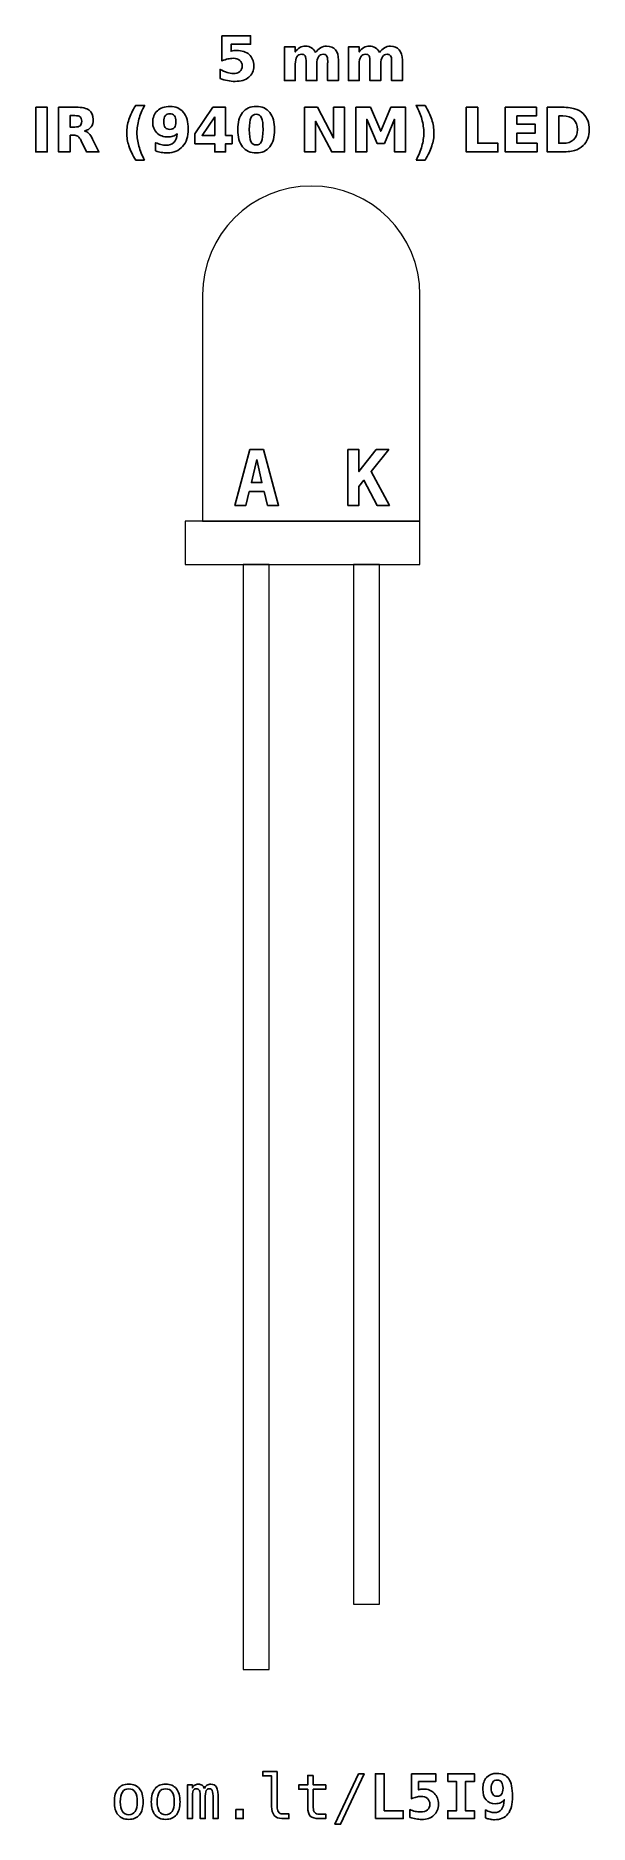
# Model space of a CAD drawing. Header units: centimetres. Extents: x -11.13 to -9.86, y -16.91 to -12.8.
import ezdxf

# ---------------------------------------------------------------- set-up
doc = ezdxf.new("R2010")
doc.units = ezdxf.units.CM
doc.header["$MEASUREMENT"] = 0
doc.layers.add('Layer 1', color=7, linetype='Continuous')

msp = doc.modelspace()

# ---------------------------------------------------------------- linework, layer by layer
at = {"layer": 'Layer 1', "color": 250, "lineweight": 20}
for points in [[(-10.79001, -14.01499), (-10.25001, -14.01499), (-10.25001, -13.91499), (-10.79001, -13.91499), (-10.79001, -14.01499)], [(-10.657, -16.55499), (-10.597, -16.55499), (-10.597, -14.01499), (-10.657, -14.01499), (-10.657, -16.55499)]]:
    msp.add_lwpolyline(points, close=True, dxfattribs=at)
at = {"layer": 'Layer 1', "color": 250}
for points, knots in [([(-10.70573, -12.7996), (-10.70573, -12.7996), (-10.63979, -12.7996), (-10.63979, -12.7996), (-10.63979, -12.7996), (-10.63979, -12.7996), (-10.63979, -12.8191), (-10.63979, -12.8191), (-10.63979, -12.8191), (-10.63979, -12.8191), (-10.68459, -12.8191), (-10.68459, -12.8191), (-10.68459, -12.8191), (-10.68459, -12.8191), (-10.68459, -12.83502), (-10.68459, -12.83502), (-10.68459, -12.83502), (-10.68257, -12.83448), (-10.68054, -12.83406), (-10.6785, -12.83375), (-10.6785, -12.83375), (-10.67645, -12.83344), (-10.67431, -12.8333), (-10.67212, -12.8333), (-10.67212, -12.8333), (-10.65957, -12.8333), (-10.64981, -12.83643), (-10.64282, -12.84271), (-10.64282, -12.84271), (-10.63584, -12.84897), (-10.63236, -12.85771), (-10.63236, -12.86891), (-10.63236, -12.86891), (-10.63236, -12.88003), (-10.63617, -12.88874), (-10.64376, -12.89504), (-10.64376, -12.89504), (-10.65136, -12.90132), (-10.66192, -12.90447), (-10.67542, -12.90447), (-10.67542, -12.90447), (-10.68125, -12.90447), (-10.68704, -12.9039), (-10.69275, -12.90278), (-10.69275, -12.90278), (-10.69847, -12.90165), (-10.70416, -12.89995), (-10.7098, -12.89765), (-10.7098, -12.89765), (-10.7098, -12.89765), (-10.7098, -12.87676), (-10.7098, -12.87676), (-10.7098, -12.87676), (-10.7042, -12.87999), (-10.69889, -12.88239), (-10.69386, -12.88398), (-10.69386, -12.88398), (-10.68882, -12.88561), (-10.68407, -12.88641), (-10.67963, -12.88641), (-10.67963, -12.88641), (-10.67318, -12.88641), (-10.66813, -12.88483), (-10.66443, -12.88168), (-10.66443, -12.88168), (-10.66074, -12.87855), (-10.65888, -12.8743), (-10.65888, -12.86891), (-10.65888, -12.86891), (-10.65888, -12.8635), (-10.66074, -12.85924), (-10.66443, -12.85612), (-10.66443, -12.85612), (-10.66813, -12.85299), (-10.67318, -12.85144), (-10.67963, -12.85144), (-10.67963, -12.85144), (-10.68344, -12.85144), (-10.68751, -12.85193), (-10.69181, -12.85292), (-10.69181, -12.85292), (-10.69614, -12.8539), (-10.70077, -12.85543), (-10.70573, -12.8575), (-10.70573, -12.8575), (-10.70573, -12.8575), (-10.70573, -12.7996), (-10.70573, -12.7996)], [0, 0, 0, 0, 0.0454545, 0.0454545, 0.0454545, 0.0454545, 0.0909091, 0.0909091, 0.0909091, 0.0909091, 0.1363636, 0.1363636, 0.1363636, 0.1363636, 0.1818182, 0.1818182, 0.1818182, 0.1818182, 0.2272727, 0.2272727, 0.2272727, 0.2272727, 0.2727273, 0.2727273, 0.2727273, 0.2727273, 0.3181818, 0.3181818, 0.3181818, 0.3181818, 0.3636364, 0.3636364, 0.3636364, 0.3636364, 0.4090909, 0.4090909, 0.4090909, 0.4090909, 0.4545455, 0.4545455, 0.4545455, 0.4545455, 0.5, 0.5, 0.5, 0.5, 0.5454545, 0.5454545, 0.5454545, 0.5454545, 0.5909091, 0.5909091, 0.5909091, 0.5909091, 0.6363636, 0.6363636, 0.6363636, 0.6363636, 0.6818182, 0.6818182, 0.6818182, 0.6818182, 0.7272727, 0.7272727, 0.7272727, 0.7272727, 0.7727273, 0.7727273, 0.7727273, 0.7727273, 0.8181818, 0.8181818, 0.8181818, 0.8181818, 0.8636364, 0.8636364, 0.8636364, 0.8636364, 0.9090909, 0.9090909, 0.9090909, 0.9090909, 0.9545455, 0.9545455, 0.9545455, 0.9545455, 1, 1, 1, 1]), ([(-10.49, -12.83812), (-10.48687, -12.83335), (-10.48318, -12.8297), (-10.47887, -12.82721), (-10.47887, -12.82721), (-10.47457, -12.82469), (-10.46987, -12.82345), (-10.46472, -12.82345), (-10.46472, -12.82345), (-10.45585, -12.82345), (-10.4491, -12.82618), (-10.44447, -12.83166), (-10.44447, -12.83166), (-10.43983, -12.83711), (-10.4375, -12.84506), (-10.4375, -12.85548), (-10.4375, -12.85548), (-10.4375, -12.85548), (-10.4375, -12.90247), (-10.4375, -12.90247), (-10.4375, -12.90247), (-10.4375, -12.90247), (-10.46232, -12.90247), (-10.46232, -12.90247), (-10.46232, -12.90247), (-10.46232, -12.90247), (-10.46232, -12.86223), (-10.46232, -12.86223), (-10.46232, -12.86223), (-10.46227, -12.86164), (-10.46225, -12.86103), (-10.46222, -12.86037), (-10.46222, -12.86037), (-10.4622, -12.85974), (-10.46218, -12.85882), (-10.46218, -12.85762), (-10.46218, -12.85762), (-10.46218, -12.85216), (-10.46297, -12.84819), (-10.4646, -12.84574), (-10.4646, -12.84574), (-10.4662, -12.84327), (-10.46878, -12.84205), (-10.47236, -12.84205), (-10.47236, -12.84205), (-10.47706, -12.84205), (-10.48066, -12.84398), (-10.48322, -12.84784), (-10.48322, -12.84784), (-10.48576, -12.85169), (-10.48708, -12.85727), (-10.48718, -12.86458), (-10.48718, -12.86458), (-10.48718, -12.86458), (-10.48718, -12.90247), (-10.48718, -12.90247), (-10.48718, -12.90247), (-10.48718, -12.90247), (-10.51199, -12.90247), (-10.51199, -12.90247), (-10.51199, -12.90247), (-10.51199, -12.90247), (-10.51199, -12.86223), (-10.51199, -12.86223), (-10.51199, -12.86223), (-10.51199, -12.85369), (-10.51272, -12.84819), (-10.5142, -12.84574), (-10.5142, -12.84574), (-10.51566, -12.84327), (-10.51827, -12.84205), (-10.52203, -12.84205), (-10.52203, -12.84205), (-10.52678, -12.84205), (-10.53043, -12.844), (-10.53299, -12.84788), (-10.53299, -12.84788), (-10.53555, -12.85176), (-10.53685, -12.85729), (-10.53685, -12.86451), (-10.53685, -12.86451), (-10.53685, -12.86451), (-10.53685, -12.90247), (-10.53685, -12.90247), (-10.53685, -12.90247), (-10.53685, -12.90247), (-10.56166, -12.90247), (-10.56166, -12.90247), (-10.56166, -12.90247), (-10.56166, -12.90247), (-10.56166, -12.82531), (-10.56166, -12.82531), (-10.56166, -12.82531), (-10.56166, -12.82531), (-10.53685, -12.82531), (-10.53685, -12.82531), (-10.53685, -12.82531), (-10.53685, -12.82531), (-10.53685, -12.83662), (-10.53685, -12.83662), (-10.53685, -12.83662), (-10.53381, -12.83224), (-10.53033, -12.82898), (-10.5264, -12.82676), (-10.5264, -12.82676), (-10.52248, -12.82455), (-10.51815, -12.82345), (-10.51342, -12.82345), (-10.51342, -12.82345), (-10.50811, -12.82345), (-10.50338, -12.82474), (-10.49931, -12.82731), (-10.49931, -12.82731), (-10.49522, -12.82989), (-10.49211, -12.83349), (-10.49, -12.83812)], [0, 0, 0, 0, 0.0344828, 0.0344828, 0.0344828, 0.0344828, 0.0689655, 0.0689655, 0.0689655, 0.0689655, 0.1034483, 0.1034483, 0.1034483, 0.1034483, 0.137931, 0.137931, 0.137931, 0.137931, 0.1724138, 0.1724138, 0.1724138, 0.1724138, 0.2068966, 0.2068966, 0.2068966, 0.2068966, 0.2413793, 0.2413793, 0.2413793, 0.2413793, 0.2758621, 0.2758621, 0.2758621, 0.2758621, 0.3103448, 0.3103448, 0.3103448, 0.3103448, 0.3448276, 0.3448276, 0.3448276, 0.3448276, 0.3793103, 0.3793103, 0.3793103, 0.3793103, 0.4137931, 0.4137931, 0.4137931, 0.4137931, 0.4482759, 0.4482759, 0.4482759, 0.4482759, 0.4827586, 0.4827586, 0.4827586, 0.4827586, 0.5172414, 0.5172414, 0.5172414, 0.5172414, 0.5517241, 0.5517241, 0.5517241, 0.5517241, 0.5862069, 0.5862069, 0.5862069, 0.5862069, 0.6206897, 0.6206897, 0.6206897, 0.6206897, 0.6551724, 0.6551724, 0.6551724, 0.6551724, 0.6896552, 0.6896552, 0.6896552, 0.6896552, 0.7241379, 0.7241379, 0.7241379, 0.7241379, 0.7586207, 0.7586207, 0.7586207, 0.7586207, 0.7931034, 0.7931034, 0.7931034, 0.7931034, 0.8275862, 0.8275862, 0.8275862, 0.8275862, 0.862069, 0.862069, 0.862069, 0.862069, 0.8965517, 0.8965517, 0.8965517, 0.8965517, 0.9310345, 0.9310345, 0.9310345, 0.9310345, 0.9655172, 0.9655172, 0.9655172, 0.9655172, 1, 1, 1, 1]), ([(-10.34296, -12.83812), (-10.33983, -12.83335), (-10.33614, -12.8297), (-10.33183, -12.82721), (-10.33183, -12.82721), (-10.32753, -12.82469), (-10.32283, -12.82345), (-10.31768, -12.82345), (-10.31768, -12.82345), (-10.30881, -12.82345), (-10.30206, -12.82618), (-10.29743, -12.83166), (-10.29743, -12.83166), (-10.29279, -12.83711), (-10.29046, -12.84506), (-10.29046, -12.85548), (-10.29046, -12.85548), (-10.29046, -12.85548), (-10.29046, -12.90247), (-10.29046, -12.90247), (-10.29046, -12.90247), (-10.29046, -12.90247), (-10.31528, -12.90247), (-10.31528, -12.90247), (-10.31528, -12.90247), (-10.31528, -12.90247), (-10.31528, -12.86223), (-10.31528, -12.86223), (-10.31528, -12.86223), (-10.31523, -12.86164), (-10.31521, -12.86103), (-10.31518, -12.86037), (-10.31518, -12.86037), (-10.31516, -12.85974), (-10.31514, -12.85882), (-10.31514, -12.85762), (-10.31514, -12.85762), (-10.31514, -12.85216), (-10.31593, -12.84819), (-10.31756, -12.84574), (-10.31756, -12.84574), (-10.31916, -12.84327), (-10.32174, -12.84205), (-10.32532, -12.84205), (-10.32532, -12.84205), (-10.33002, -12.84205), (-10.33362, -12.84398), (-10.33618, -12.84784), (-10.33618, -12.84784), (-10.33872, -12.85169), (-10.34004, -12.85727), (-10.34014, -12.86458), (-10.34014, -12.86458), (-10.34014, -12.86458), (-10.34014, -12.90247), (-10.34014, -12.90247), (-10.34014, -12.90247), (-10.34014, -12.90247), (-10.36495, -12.90247), (-10.36495, -12.90247), (-10.36495, -12.90247), (-10.36495, -12.90247), (-10.36495, -12.86223), (-10.36495, -12.86223), (-10.36495, -12.86223), (-10.36495, -12.85369), (-10.36568, -12.84819), (-10.36716, -12.84574), (-10.36716, -12.84574), (-10.36862, -12.84327), (-10.37123, -12.84205), (-10.37499, -12.84205), (-10.37499, -12.84205), (-10.37974, -12.84205), (-10.38339, -12.844), (-10.38595, -12.84788), (-10.38595, -12.84788), (-10.38851, -12.85176), (-10.38981, -12.85729), (-10.38981, -12.86451), (-10.38981, -12.86451), (-10.38981, -12.86451), (-10.38981, -12.90247), (-10.38981, -12.90247), (-10.38981, -12.90247), (-10.38981, -12.90247), (-10.41462, -12.90247), (-10.41462, -12.90247), (-10.41462, -12.90247), (-10.41462, -12.90247), (-10.41462, -12.82531), (-10.41462, -12.82531), (-10.41462, -12.82531), (-10.41462, -12.82531), (-10.38981, -12.82531), (-10.38981, -12.82531), (-10.38981, -12.82531), (-10.38981, -12.82531), (-10.38981, -12.83662), (-10.38981, -12.83662), (-10.38981, -12.83662), (-10.38677, -12.83224), (-10.38329, -12.82898), (-10.37936, -12.82676), (-10.37936, -12.82676), (-10.37544, -12.82455), (-10.37111, -12.82345), (-10.36638, -12.82345), (-10.36638, -12.82345), (-10.36107, -12.82345), (-10.35634, -12.82474), (-10.35227, -12.82731), (-10.35227, -12.82731), (-10.34818, -12.82989), (-10.34507, -12.83349), (-10.34296, -12.83812)], [0, 0, 0, 0, 0.0344828, 0.0344828, 0.0344828, 0.0344828, 0.0689655, 0.0689655, 0.0689655, 0.0689655, 0.1034483, 0.1034483, 0.1034483, 0.1034483, 0.137931, 0.137931, 0.137931, 0.137931, 0.1724138, 0.1724138, 0.1724138, 0.1724138, 0.2068966, 0.2068966, 0.2068966, 0.2068966, 0.2413793, 0.2413793, 0.2413793, 0.2413793, 0.2758621, 0.2758621, 0.2758621, 0.2758621, 0.3103448, 0.3103448, 0.3103448, 0.3103448, 0.3448276, 0.3448276, 0.3448276, 0.3448276, 0.3793103, 0.3793103, 0.3793103, 0.3793103, 0.4137931, 0.4137931, 0.4137931, 0.4137931, 0.4482759, 0.4482759, 0.4482759, 0.4482759, 0.4827586, 0.4827586, 0.4827586, 0.4827586, 0.5172414, 0.5172414, 0.5172414, 0.5172414, 0.5517241, 0.5517241, 0.5517241, 0.5517241, 0.5862069, 0.5862069, 0.5862069, 0.5862069, 0.6206897, 0.6206897, 0.6206897, 0.6206897, 0.6551724, 0.6551724, 0.6551724, 0.6551724, 0.6896552, 0.6896552, 0.6896552, 0.6896552, 0.7241379, 0.7241379, 0.7241379, 0.7241379, 0.7586207, 0.7586207, 0.7586207, 0.7586207, 0.7931034, 0.7931034, 0.7931034, 0.7931034, 0.8275862, 0.8275862, 0.8275862, 0.8275862, 0.862069, 0.862069, 0.862069, 0.862069, 0.8965517, 0.8965517, 0.8965517, 0.8965517, 0.9310345, 0.9310345, 0.9310345, 0.9310345, 0.9655172, 0.9655172, 0.9655172, 0.9655172, 1, 1, 1, 1]), ([(-11.13405, -12.96385), (-11.13405, -12.96385), (-11.10752, -12.96385), (-11.10752, -12.96385), (-11.10752, -12.96385), (-11.10752, -12.96385), (-11.10752, -13.06672), (-11.10752, -13.06672), (-11.10752, -13.06672), (-11.10752, -13.06672), (-11.13405, -13.06672), (-11.13405, -13.06672), (-11.13405, -13.06672), (-11.13405, -13.06672), (-11.13405, -12.96385), (-11.13405, -12.96385)], [0, 0, 0, 0, 0.25, 0.25, 0.25, 0.25, 0.5, 0.5, 0.5, 0.5, 0.75, 0.75, 0.75, 0.75, 1, 1, 1, 1]), ([(-11.05503, -13.0278), (-11.05503, -13.0278), (-11.05503, -13.06672), (-11.05503, -13.06672), (-11.05503, -13.06672), (-11.05503, -13.06672), (-11.08156, -13.06672), (-11.08156, -13.06672), (-11.08156, -13.06672), (-11.08156, -13.06672), (-11.08156, -12.96385), (-11.08156, -12.96385), (-11.08156, -12.96385), (-11.08156, -12.96385), (-11.04104, -12.96385), (-11.04104, -12.96385), (-11.04104, -12.96385), (-11.02749, -12.96385), (-11.01754, -12.96613), (-11.01124, -12.97067), (-11.01124, -12.97067), (-11.00492, -12.97521), (-11.00176, -12.98241), (-11.00176, -12.99224), (-11.00176, -12.99224), (-11.00176, -12.99903), (-11.00341, -13.00463), (-11.00668, -13.00898), (-11.00668, -13.00898), (-11.00997, -13.01336), (-11.01493, -13.01658), (-11.02154, -13.01863), (-11.02154, -13.01863), (-11.01792, -13.01947), (-11.01465, -13.02133), (-11.01178, -13.02425), (-11.01178, -13.02425), (-11.00891, -13.02716), (-11.00602, -13.03158), (-11.00308, -13.03751), (-11.00308, -13.03751), (-11.00308, -13.03751), (-10.98866, -13.06672), (-10.98866, -13.06672), (-10.98866, -13.06672), (-10.98866, -13.06672), (-11.01693, -13.06672), (-11.01693, -13.06672), (-11.01693, -13.06672), (-11.01693, -13.06672), (-11.02947, -13.04116), (-11.02947, -13.04116), (-11.02947, -13.04116), (-11.03198, -13.03603), (-11.03455, -13.0325), (-11.03716, -13.03062), (-11.03716, -13.03062), (-11.03975, -13.02874), (-11.0432, -13.0278), (-11.04753, -13.0278), (-11.04753, -13.0278), (-11.04753, -13.0278), (-11.05503, -13.0278), (-11.05503, -13.0278)], [0, 0, 0, 0, 0.0625, 0.0625, 0.0625, 0.0625, 0.125, 0.125, 0.125, 0.125, 0.1875, 0.1875, 0.1875, 0.1875, 0.25, 0.25, 0.25, 0.25, 0.3125, 0.3125, 0.3125, 0.3125, 0.375, 0.375, 0.375, 0.375, 0.4375, 0.4375, 0.4375, 0.4375, 0.5, 0.5, 0.5, 0.5, 0.5625, 0.5625, 0.5625, 0.5625, 0.625, 0.625, 0.625, 0.625, 0.6875, 0.6875, 0.6875, 0.6875, 0.75, 0.75, 0.75, 0.75, 0.8125, 0.8125, 0.8125, 0.8125, 0.875, 0.875, 0.875, 0.875, 0.9375, 0.9375, 0.9375, 0.9375, 1, 1, 1, 1]), ([(-11.04386, -13.00948), (-11.03831, -13.00948), (-11.03431, -13.00844), (-11.03191, -13.00637), (-11.03191, -13.00637), (-11.02949, -13.0043), (-11.02829, -13.00089), (-11.02829, -12.99616), (-11.02829, -12.99616), (-11.02829, -12.99148), (-11.02949, -12.98812), (-11.03191, -12.9861), (-11.03191, -12.9861), (-11.03431, -12.98408), (-11.03831, -12.98307), (-11.04386, -12.98307), (-11.04386, -12.98307), (-11.04386, -12.98307), (-11.05503, -12.98307), (-11.05503, -12.98307), (-11.05503, -12.98307), (-11.05503, -12.98307), (-11.05503, -13.00948), (-11.05503, -13.00948), (-11.05503, -13.00948), (-11.05503, -13.00948), (-11.04386, -13.00948), (-11.04386, -13.00948)], [0, 0, 0, 0, 0.1428571, 0.1428571, 0.1428571, 0.1428571, 0.2857143, 0.2857143, 0.2857143, 0.2857143, 0.4285714, 0.4285714, 0.4285714, 0.4285714, 0.5714286, 0.5714286, 0.5714286, 0.5714286, 0.7142857, 0.7142857, 0.7142857, 0.7142857, 0.8571429, 0.8571429, 0.8571429, 0.8571429, 1, 1, 1, 1]), ([(-10.88354, -13.08532), (-10.88354, -13.08532), (-10.904, -13.08532), (-10.904, -13.08532), (-10.904, -13.08532), (-10.91103, -13.07399), (-10.91623, -13.06319), (-10.91957, -13.05296), (-10.91957, -13.05296), (-10.92293, -13.04275), (-10.9246, -13.03262), (-10.9246, -13.02255), (-10.9246, -13.02255), (-10.9246, -13.01249), (-10.92291, -13.0023), (-10.91955, -12.992), (-10.91955, -12.992), (-10.91616, -12.98168), (-10.91099, -12.97091), (-10.904, -12.95964), (-10.904, -12.95964), (-10.904, -12.95964), (-10.88354, -12.95964), (-10.88354, -12.95964), (-10.88354, -12.95964), (-10.88942, -12.97053), (-10.89382, -12.98118), (-10.89676, -12.99158), (-10.89676, -12.99158), (-10.8997, -13.00197), (-10.90118, -13.01225), (-10.90118, -13.02241), (-10.90118, -13.02241), (-10.90118, -13.03257), (-10.89972, -13.04285), (-10.89681, -13.05329), (-10.89681, -13.05329), (-10.89389, -13.06371), (-10.88947, -13.07439), (-10.88354, -13.08532)], [0, 0, 0, 0, 0.1, 0.1, 0.1, 0.1, 0.2, 0.2, 0.2, 0.2, 0.3, 0.3, 0.3, 0.3, 0.4, 0.4, 0.4, 0.4, 0.5, 0.5, 0.5, 0.5, 0.6, 0.6, 0.6, 0.6, 0.7, 0.7, 0.7, 0.7, 0.8, 0.8, 0.8, 0.8, 0.9, 0.9, 0.9, 0.9, 1, 1, 1, 1]), ([(-10.85812, -13.06446), (-10.85812, -13.06446), (-10.85812, -13.04544), (-10.85812, -13.04544), (-10.85812, -13.04544), (-10.85388, -13.04741), (-10.84984, -13.04889), (-10.84598, -13.04988), (-10.84598, -13.04988), (-10.84212, -13.05087), (-10.83831, -13.05136), (-10.83455, -13.05136), (-10.83455, -13.05136), (-10.82665, -13.05136), (-10.82051, -13.04918), (-10.81609, -13.04478), (-10.81609, -13.04478), (-10.81169, -13.0404), (-10.80908, -13.03389), (-10.8083, -13.02526), (-10.8083, -13.02526), (-10.81143, -13.02756), (-10.81475, -13.02928), (-10.8183, -13.03043), (-10.8183, -13.03043), (-10.82183, -13.03158), (-10.82566, -13.03215), (-10.8298, -13.03215), (-10.8298, -13.03215), (-10.84031, -13.03215), (-10.8488, -13.02909), (-10.85525, -13.02295), (-10.85525, -13.02295), (-10.86171, -13.01681), (-10.86494, -13.00875), (-10.86494, -12.99873), (-10.86494, -12.99873), (-10.86494, -12.98765), (-10.86134, -12.97878), (-10.85416, -12.97213), (-10.85416, -12.97213), (-10.84697, -12.96547), (-10.83733, -12.96213), (-10.82526, -12.96213), (-10.82526, -12.96213), (-10.81183, -12.96213), (-10.80146, -12.96665), (-10.79412, -12.9757), (-10.79412, -12.9757), (-10.78676, -12.98476), (-10.78309, -12.99755), (-10.78309, -13.01409), (-10.78309, -13.01409), (-10.78309, -13.03107), (-10.7874, -13.04442), (-10.79598, -13.05414), (-10.79598, -13.05414), (-10.80456, -13.06385), (-10.81635, -13.06872), (-10.8313, -13.06872), (-10.8313, -13.06872), (-10.83615, -13.06872), (-10.84076, -13.06837), (-10.84516, -13.06766), (-10.84516, -13.06766), (-10.84958, -13.06696), (-10.85388, -13.06587), (-10.85812, -13.06446)], [0, 0, 0, 0, 0.0588235, 0.0588235, 0.0588235, 0.0588235, 0.1176471, 0.1176471, 0.1176471, 0.1176471, 0.1764706, 0.1764706, 0.1764706, 0.1764706, 0.2352941, 0.2352941, 0.2352941, 0.2352941, 0.2941176, 0.2941176, 0.2941176, 0.2941176, 0.3529412, 0.3529412, 0.3529412, 0.3529412, 0.4117647, 0.4117647, 0.4117647, 0.4117647, 0.4705882, 0.4705882, 0.4705882, 0.4705882, 0.5294118, 0.5294118, 0.5294118, 0.5294118, 0.5882353, 0.5882353, 0.5882353, 0.5882353, 0.6470588, 0.6470588, 0.6470588, 0.6470588, 0.7058824, 0.7058824, 0.7058824, 0.7058824, 0.7647059, 0.7647059, 0.7647059, 0.7647059, 0.8235294, 0.8235294, 0.8235294, 0.8235294, 0.8823529, 0.8823529, 0.8823529, 0.8823529, 0.9411765, 0.9411765, 0.9411765, 0.9411765, 1, 1, 1, 1]), ([(-10.82538, -13.01493), (-10.82074, -13.01493), (-10.81726, -13.01343), (-10.81491, -13.01042), (-10.81491, -13.01042), (-10.81258, -13.00741), (-10.81141, -13.00289), (-10.81141, -12.99687), (-10.81141, -12.99687), (-10.81141, -12.9909), (-10.81258, -12.98638), (-10.81491, -12.98335), (-10.81491, -12.98335), (-10.81726, -12.98031), (-10.82074, -12.97881), (-10.82538, -12.97881), (-10.82538, -12.97881), (-10.83003, -12.97881), (-10.83352, -12.98031), (-10.83587, -12.98335), (-10.83587, -12.98335), (-10.8382, -12.98638), (-10.83937, -12.9909), (-10.83937, -12.99687), (-10.83937, -12.99687), (-10.83937, -13.00289), (-10.8382, -13.00741), (-10.83587, -13.01042), (-10.83587, -13.01042), (-10.83352, -13.01343), (-10.83003, -13.01493), (-10.82538, -13.01493)], [0, 0, 0, 0, 0.125, 0.125, 0.125, 0.125, 0.25, 0.25, 0.25, 0.25, 0.375, 0.375, 0.375, 0.375, 0.5, 0.5, 0.5, 0.5, 0.625, 0.625, 0.625, 0.625, 0.75, 0.75, 0.75, 0.75, 0.875, 0.875, 0.875, 0.875, 1, 1, 1, 1]), ([(-10.72651, -12.96385), (-10.72651, -12.96385), (-10.69701, -12.96385), (-10.69701, -12.96385), (-10.69701, -12.96385), (-10.69701, -12.96385), (-10.69701, -13.02876), (-10.69701, -13.02876), (-10.69701, -13.02876), (-10.69701, -13.02876), (-10.68234, -13.02876), (-10.68234, -13.02876), (-10.68234, -13.02876), (-10.68234, -13.02876), (-10.68234, -13.04798), (-10.68234, -13.04798), (-10.68234, -13.04798), (-10.68234, -13.04798), (-10.69701, -13.04798), (-10.69701, -13.04798), (-10.69701, -13.04798), (-10.69701, -13.04798), (-10.69701, -13.06672), (-10.69701, -13.06672), (-10.69701, -13.06672), (-10.69701, -13.06672), (-10.72208, -13.06672), (-10.72208, -13.06672), (-10.72208, -13.06672), (-10.72208, -13.06672), (-10.72208, -13.04798), (-10.72208, -13.04798), (-10.72208, -13.04798), (-10.72208, -13.04798), (-10.76771, -13.04798), (-10.76771, -13.04798), (-10.76771, -13.04798), (-10.76771, -13.04798), (-10.76771, -13.02523), (-10.76771, -13.02523), (-10.76771, -13.02523), (-10.76771, -13.02523), (-10.72651, -12.96385), (-10.72651, -12.96385)], [0, 0, 0, 0, 0.0909091, 0.0909091, 0.0909091, 0.0909091, 0.1818182, 0.1818182, 0.1818182, 0.1818182, 0.2727273, 0.2727273, 0.2727273, 0.2727273, 0.3636364, 0.3636364, 0.3636364, 0.3636364, 0.4545455, 0.4545455, 0.4545455, 0.4545455, 0.5454545, 0.5454545, 0.5454545, 0.5454545, 0.6363636, 0.6363636, 0.6363636, 0.6363636, 0.7272727, 0.7272727, 0.7272727, 0.7272727, 0.8181818, 0.8181818, 0.8181818, 0.8181818, 0.9090909, 0.9090909, 0.9090909, 0.9090909, 1, 1, 1, 1]), ([(-10.72208, -12.9857), (-10.72208, -12.9857), (-10.75118, -13.02876), (-10.75118, -13.02876), (-10.75118, -13.02876), (-10.75118, -13.02876), (-10.72208, -13.02876), (-10.72208, -13.02876), (-10.72208, -13.02876), (-10.72208, -13.02876), (-10.72208, -12.9857), (-10.72208, -12.9857)], [0, 0, 0, 0, 0.3333333, 0.3333333, 0.3333333, 0.3333333, 0.6666667, 0.6666667, 0.6666667, 0.6666667, 1, 1, 1, 1]), ([(-10.58443, -13.01538), (-10.58443, -13.03243), (-10.5881, -13.04558), (-10.59546, -13.05484), (-10.59546, -13.05484), (-10.6028, -13.06409), (-10.61324, -13.06872), (-10.62674, -13.06872), (-10.62674, -13.06872), (-10.64029, -13.06872), (-10.65075, -13.06409), (-10.65809, -13.05484), (-10.65809, -13.05484), (-10.66545, -13.04558), (-10.66912, -13.03243), (-10.66912, -13.01538), (-10.66912, -13.01538), (-10.66912, -12.99831), (-10.66545, -12.98513), (-10.65809, -12.97587), (-10.65809, -12.97587), (-10.65075, -12.96663), (-10.64029, -12.96199), (-10.62674, -12.96199), (-10.62674, -12.96199), (-10.61324, -12.96199), (-10.6028, -12.96663), (-10.59546, -12.97587), (-10.59546, -12.97587), (-10.5881, -12.98513), (-10.58443, -12.99831), (-10.58443, -13.01538)], [0, 0, 0, 0, 0.125, 0.125, 0.125, 0.125, 0.25, 0.25, 0.25, 0.25, 0.375, 0.375, 0.375, 0.375, 0.5, 0.5, 0.5, 0.5, 0.625, 0.625, 0.625, 0.625, 0.75, 0.75, 0.75, 0.75, 0.875, 0.875, 0.875, 0.875, 1, 1, 1, 1]), ([(-10.61096, -13.01519), (-10.61096, -13.00233), (-10.61216, -12.99327), (-10.61458, -12.988), (-10.61458, -12.988), (-10.61698, -12.98276), (-10.62105, -12.98013), (-10.62674, -12.98013), (-10.62674, -12.98013), (-10.63243, -12.98013), (-10.6365, -12.98276), (-10.63895, -12.988), (-10.63895, -12.988), (-10.64137, -12.99327), (-10.64259, -13.00233), (-10.64259, -13.01519), (-10.64259, -13.01519), (-10.64259, -13.02817), (-10.64137, -13.03735), (-10.63895, -13.04266), (-10.63895, -13.04266), (-10.6365, -13.048), (-10.63243, -13.05066), (-10.62674, -13.05066), (-10.62674, -13.05066), (-10.6211, -13.05066), (-10.61705, -13.048), (-10.6146, -13.04266), (-10.6146, -13.04266), (-10.61218, -13.03735), (-10.61096, -13.02817), (-10.61096, -13.01519)], [0, 0, 0, 0, 0.125, 0.125, 0.125, 0.125, 0.25, 0.25, 0.25, 0.25, 0.375, 0.375, 0.375, 0.375, 0.5, 0.5, 0.5, 0.5, 0.625, 0.625, 0.625, 0.625, 0.75, 0.75, 0.75, 0.75, 0.875, 0.875, 0.875, 0.875, 1, 1, 1, 1]), ([(-10.51559, -12.96385), (-10.51559, -12.96385), (-10.48596, -12.96385), (-10.48596, -12.96385), (-10.48596, -12.96385), (-10.48596, -12.96385), (-10.44854, -13.03441), (-10.44854, -13.03441), (-10.44854, -13.03441), (-10.44854, -13.03441), (-10.44854, -12.96385), (-10.44854, -12.96385), (-10.44854, -12.96385), (-10.44854, -12.96385), (-10.4234, -12.96385), (-10.4234, -12.96385), (-10.4234, -12.96385), (-10.4234, -12.96385), (-10.4234, -13.06672), (-10.4234, -13.06672), (-10.4234, -13.06672), (-10.4234, -13.06672), (-10.45303, -13.06672), (-10.45303, -13.06672), (-10.45303, -13.06672), (-10.45303, -13.06672), (-10.49045, -12.99616), (-10.49045, -12.99616), (-10.49045, -12.99616), (-10.49045, -12.99616), (-10.49045, -13.06672), (-10.49045, -13.06672), (-10.49045, -13.06672), (-10.49045, -13.06672), (-10.51559, -13.06672), (-10.51559, -13.06672), (-10.51559, -13.06672), (-10.51559, -13.06672), (-10.51559, -12.96385), (-10.51559, -12.96385)], [0, 0, 0, 0, 0.1, 0.1, 0.1, 0.1, 0.2, 0.2, 0.2, 0.2, 0.3, 0.3, 0.3, 0.3, 0.4, 0.4, 0.4, 0.4, 0.5, 0.5, 0.5, 0.5, 0.6, 0.6, 0.6, 0.6, 0.7, 0.7, 0.7, 0.7, 0.8, 0.8, 0.8, 0.8, 0.9, 0.9, 0.9, 0.9, 1, 1, 1, 1]), ([(-10.3975, -12.96385), (-10.3975, -12.96385), (-10.36375, -12.96385), (-10.36375, -12.96385), (-10.36375, -12.96385), (-10.36375, -12.96385), (-10.3403, -13.01891), (-10.3403, -13.01891), (-10.3403, -13.01891), (-10.3403, -13.01891), (-10.31674, -12.96385), (-10.31674, -12.96385), (-10.31674, -12.96385), (-10.31674, -12.96385), (-10.28306, -12.96385), (-10.28306, -12.96385), (-10.28306, -12.96385), (-10.28306, -12.96385), (-10.28306, -13.06672), (-10.28306, -13.06672), (-10.28306, -13.06672), (-10.28306, -13.06672), (-10.30813, -13.06672), (-10.30813, -13.06672), (-10.30813, -13.06672), (-10.30813, -13.06672), (-10.30813, -12.99148), (-10.30813, -12.99148), (-10.30813, -12.99148), (-10.30813, -12.99148), (-10.33184, -13.04694), (-10.33184, -13.04694), (-10.33184, -13.04694), (-10.33184, -13.04694), (-10.34865, -13.04694), (-10.34865, -13.04694), (-10.34865, -13.04694), (-10.34865, -13.04694), (-10.37236, -12.99148), (-10.37236, -12.99148), (-10.37236, -12.99148), (-10.37236, -12.99148), (-10.37236, -13.06672), (-10.37236, -13.06672), (-10.37236, -13.06672), (-10.37236, -13.06672), (-10.3975, -13.06672), (-10.3975, -13.06672), (-10.3975, -13.06672), (-10.3975, -13.06672), (-10.3975, -12.96385), (-10.3975, -12.96385)], [0, 0, 0, 0, 0.0769231, 0.0769231, 0.0769231, 0.0769231, 0.1538462, 0.1538462, 0.1538462, 0.1538462, 0.2307692, 0.2307692, 0.2307692, 0.2307692, 0.3076923, 0.3076923, 0.3076923, 0.3076923, 0.3846154, 0.3846154, 0.3846154, 0.3846154, 0.4615385, 0.4615385, 0.4615385, 0.4615385, 0.5384615, 0.5384615, 0.5384615, 0.5384615, 0.6153846, 0.6153846, 0.6153846, 0.6153846, 0.6923077, 0.6923077, 0.6923077, 0.6923077, 0.7692308, 0.7692308, 0.7692308, 0.7692308, 0.8461538, 0.8461538, 0.8461538, 0.8461538, 0.9230769, 0.9230769, 0.9230769, 0.9230769, 1, 1, 1, 1]), ([(-10.25874, -13.08532), (-10.25286, -13.07439), (-10.24844, -13.06371), (-10.2455, -13.05329), (-10.2455, -13.05329), (-10.24256, -13.04285), (-10.2411, -13.03257), (-10.2411, -13.02241), (-10.2411, -13.02241), (-10.2411, -13.01225), (-10.24256, -13.00197), (-10.2455, -12.99158), (-10.2455, -12.99158), (-10.24844, -12.98118), (-10.25286, -12.97053), (-10.25874, -12.95964), (-10.25874, -12.95964), (-10.25874, -12.95964), (-10.23828, -12.95964), (-10.23828, -12.95964), (-10.23828, -12.95964), (-10.2313, -12.97091), (-10.22612, -12.98168), (-10.22273, -12.992), (-10.22273, -12.992), (-10.21937, -13.0023), (-10.21768, -13.01249), (-10.21768, -13.02255), (-10.21768, -13.02255), (-10.21768, -13.03262), (-10.21935, -13.04275), (-10.22271, -13.05296), (-10.22271, -13.05296), (-10.22605, -13.06319), (-10.23125, -13.07399), (-10.23828, -13.08532), (-10.23828, -13.08532), (-10.23828, -13.08532), (-10.25874, -13.08532), (-10.25874, -13.08532)], [0, 0, 0, 0, 0.1, 0.1, 0.1, 0.1, 0.2, 0.2, 0.2, 0.2, 0.3, 0.3, 0.3, 0.3, 0.4, 0.4, 0.4, 0.4, 0.5, 0.5, 0.5, 0.5, 0.6, 0.6, 0.6, 0.6, 0.7, 0.7, 0.7, 0.7, 0.8, 0.8, 0.8, 0.8, 0.9, 0.9, 0.9, 0.9, 1, 1, 1, 1]), ([(-10.14345, -12.96385), (-10.14345, -12.96385), (-10.11692, -12.96385), (-10.11692, -12.96385), (-10.11692, -12.96385), (-10.11692, -12.96385), (-10.11692, -13.04666), (-10.11692, -13.04666), (-10.11692, -13.04666), (-10.11692, -13.04666), (-10.07036, -13.04666), (-10.07036, -13.04666), (-10.07036, -13.04666), (-10.07036, -13.04666), (-10.07036, -13.06672), (-10.07036, -13.06672), (-10.07036, -13.06672), (-10.07036, -13.06672), (-10.14345, -13.06672), (-10.14345, -13.06672), (-10.14345, -13.06672), (-10.14345, -13.06672), (-10.14345, -12.96385), (-10.14345, -12.96385)], [0, 0, 0, 0, 0.1666667, 0.1666667, 0.1666667, 0.1666667, 0.3333333, 0.3333333, 0.3333333, 0.3333333, 0.5, 0.5, 0.5, 0.5, 0.6666667, 0.6666667, 0.6666667, 0.6666667, 0.8333333, 0.8333333, 0.8333333, 0.8333333, 1, 1, 1, 1]), ([(-10.05354, -12.96385), (-10.05354, -12.96385), (-9.98195, -12.96385), (-9.98195, -12.96385), (-9.98195, -12.96385), (-9.98195, -12.96385), (-9.98195, -12.98391), (-9.98195, -12.98391), (-9.98195, -12.98391), (-9.98195, -12.98391), (-10.02701, -12.98391), (-10.02701, -12.98391), (-10.02701, -12.98391), (-10.02701, -12.98391), (-10.02701, -13.00306), (-10.02701, -13.00306), (-10.02701, -13.00306), (-10.02701, -13.00306), (-9.98466, -13.00306), (-9.98466, -13.00306), (-9.98466, -13.00306), (-9.98466, -13.00306), (-9.98466, -13.02312), (-9.98466, -13.02312), (-9.98466, -13.02312), (-9.98466, -13.02312), (-10.02701, -13.02312), (-10.02701, -13.02312), (-10.02701, -13.02312), (-10.02701, -13.02312), (-10.02701, -13.04666), (-10.02701, -13.04666), (-10.02701, -13.04666), (-10.02701, -13.04666), (-9.98045, -13.04666), (-9.98045, -13.04666), (-9.98045, -13.04666), (-9.98045, -13.04666), (-9.98045, -13.06672), (-9.98045, -13.06672), (-9.98045, -13.06672), (-9.98045, -13.06672), (-10.05354, -13.06672), (-10.05354, -13.06672), (-10.05354, -13.06672), (-10.05354, -13.06672), (-10.05354, -12.96385), (-10.05354, -12.96385)], [0, 0, 0, 0, 0.0833333, 0.0833333, 0.0833333, 0.0833333, 0.1666667, 0.1666667, 0.1666667, 0.1666667, 0.25, 0.25, 0.25, 0.25, 0.3333333, 0.3333333, 0.3333333, 0.3333333, 0.4166667, 0.4166667, 0.4166667, 0.4166667, 0.5, 0.5, 0.5, 0.5, 0.5833333, 0.5833333, 0.5833333, 0.5833333, 0.6666667, 0.6666667, 0.6666667, 0.6666667, 0.75, 0.75, 0.75, 0.75, 0.8333333, 0.8333333, 0.8333333, 0.8333333, 0.9166667, 0.9166667, 0.9166667, 0.9166667, 1, 1, 1, 1]), ([(-9.95714, -12.96385), (-9.95714, -12.96385), (-9.92915, -12.96385), (-9.92915, -12.96385), (-9.92915, -12.96385), (-9.91354, -12.96385), (-9.90192, -12.96496), (-9.89428, -12.96719), (-9.89428, -12.96719), (-9.88663, -12.96942), (-9.88007, -12.97319), (-9.87459, -12.97853), (-9.87459, -12.97853), (-9.86977, -12.98316), (-9.8662, -12.98852), (-9.86384, -12.99459), (-9.86384, -12.99459), (-9.86152, -13.00063), (-9.86034, -13.0075), (-9.86034, -13.01519), (-9.86034, -13.01519), (-9.86034, -13.02295), (-9.86152, -13.02987), (-9.86384, -13.03596), (-9.86384, -13.03596), (-9.8662, -13.04205), (-9.86977, -13.04741), (-9.87459, -13.05204), (-9.87459, -13.05204), (-9.88012, -13.05738), (-9.88673, -13.06115), (-9.89444, -13.06338), (-9.89444, -13.06338), (-9.90216, -13.06561), (-9.91373, -13.06672), (-9.92915, -13.06672), (-9.92915, -13.06672), (-9.92915, -13.06672), (-9.95714, -13.06672), (-9.95714, -13.06672), (-9.95714, -13.06672), (-9.95714, -13.06672), (-9.95714, -12.96385), (-9.95714, -12.96385)], [0, 0, 0, 0, 0.0909091, 0.0909091, 0.0909091, 0.0909091, 0.1818182, 0.1818182, 0.1818182, 0.1818182, 0.2727273, 0.2727273, 0.2727273, 0.2727273, 0.3636364, 0.3636364, 0.3636364, 0.3636364, 0.4545455, 0.4545455, 0.4545455, 0.4545455, 0.5454545, 0.5454545, 0.5454545, 0.5454545, 0.6363636, 0.6363636, 0.6363636, 0.6363636, 0.7272727, 0.7272727, 0.7272727, 0.7272727, 0.8181818, 0.8181818, 0.8181818, 0.8181818, 0.9090909, 0.9090909, 0.9090909, 0.9090909, 1, 1, 1, 1]), ([(-9.93061, -12.98391), (-9.93061, -12.98391), (-9.93061, -13.04666), (-9.93061, -13.04666), (-9.93061, -13.04666), (-9.93061, -13.04666), (-9.92111, -13.04666), (-9.92111, -13.04666), (-9.92111, -13.04666), (-9.91027, -13.04666), (-9.90199, -13.04398), (-9.89628, -13.03859), (-9.89628, -13.03859), (-9.89056, -13.03323), (-9.88769, -13.02542), (-9.88769, -13.01519), (-9.88769, -13.01519), (-9.88769, -13.00498), (-9.89054, -12.99722), (-9.89623, -12.99191), (-9.89623, -12.99191), (-9.90192, -12.98657), (-9.91022, -12.98391), (-9.92111, -12.98391), (-9.92111, -12.98391), (-9.92111, -12.98391), (-9.93061, -12.98391), (-9.93061, -12.98391)], [0, 0, 0, 0, 0.1428571, 0.1428571, 0.1428571, 0.1428571, 0.2857143, 0.2857143, 0.2857143, 0.2857143, 0.4285714, 0.4285714, 0.4285714, 0.4285714, 0.5714286, 0.5714286, 0.5714286, 0.5714286, 0.7142857, 0.7142857, 0.7142857, 0.7142857, 0.8571429, 0.8571429, 0.8571429, 0.8571429, 1, 1, 1, 1]), ([(-10.64111, -13.75069), (-10.64111, -13.75069), (-10.61003, -13.75069), (-10.61003, -13.75069), (-10.61003, -13.75069), (-10.61003, -13.75069), (-10.57532, -13.87928), (-10.57532, -13.87928), (-10.57532, -13.87928), (-10.57532, -13.87928), (-10.60072, -13.87928), (-10.60072, -13.87928), (-10.60072, -13.87928), (-10.60072, -13.87928), (-10.60865, -13.8475), (-10.60865, -13.8475), (-10.60865, -13.8475), (-10.60865, -13.8475), (-10.64267, -13.8475), (-10.64267, -13.8475), (-10.64267, -13.8475), (-10.64267, -13.8475), (-10.65043, -13.87928), (-10.65043, -13.87928), (-10.65043, -13.87928), (-10.65043, -13.87928), (-10.67583, -13.87928), (-10.67583, -13.87928), (-10.67583, -13.87928), (-10.67583, -13.87928), (-10.64111, -13.75069), (-10.64111, -13.75069)], [0, 0, 0, 0, 0.125, 0.125, 0.125, 0.125, 0.25, 0.25, 0.25, 0.25, 0.375, 0.375, 0.375, 0.375, 0.5, 0.5, 0.5, 0.5, 0.625, 0.625, 0.625, 0.625, 0.75, 0.75, 0.75, 0.75, 0.875, 0.875, 0.875, 0.875, 1, 1, 1, 1]), ([(-10.41568, -13.75069), (-10.41568, -13.75069), (-10.39028, -13.75069), (-10.39028, -13.75069), (-10.39028, -13.75069), (-10.39028, -13.75069), (-10.39028, -13.80149), (-10.39028, -13.80149), (-10.39028, -13.80149), (-10.39028, -13.80149), (-10.35047, -13.75069), (-10.35047, -13.75069), (-10.35047, -13.75069), (-10.35047, -13.75069), (-10.32172, -13.75069), (-10.32172, -13.75069), (-10.32172, -13.75069), (-10.32172, -13.75069), (-10.36229, -13.80135), (-10.36229, -13.80135), (-10.36229, -13.80135), (-10.36229, -13.80135), (-10.32025, -13.87928), (-10.32025, -13.87928), (-10.32025, -13.87928), (-10.32025, -13.87928), (-10.3485, -13.87928), (-10.3485, -13.87928), (-10.3485, -13.87928), (-10.3485, -13.87928), (-10.37899, -13.82139), (-10.37899, -13.82139), (-10.37899, -13.82139), (-10.37899, -13.82139), (-10.39028, -13.83571), (-10.39028, -13.83571), (-10.39028, -13.83571), (-10.39028, -13.83571), (-10.39028, -13.87928), (-10.39028, -13.87928), (-10.39028, -13.87928), (-10.39028, -13.87928), (-10.41568, -13.87928), (-10.41568, -13.87928), (-10.41568, -13.87928), (-10.41568, -13.87928), (-10.41568, -13.75069), (-10.41568, -13.75069)], [0, 0, 0, 0, 0.0833333, 0.0833333, 0.0833333, 0.0833333, 0.1666667, 0.1666667, 0.1666667, 0.1666667, 0.25, 0.25, 0.25, 0.25, 0.3333333, 0.3333333, 0.3333333, 0.3333333, 0.4166667, 0.4166667, 0.4166667, 0.4166667, 0.5, 0.5, 0.5, 0.5, 0.5833333, 0.5833333, 0.5833333, 0.5833333, 0.6666667, 0.6666667, 0.6666667, 0.6666667, 0.75, 0.75, 0.75, 0.75, 0.8333333, 0.8333333, 0.8333333, 0.8333333, 0.9166667, 0.9166667, 0.9166667, 0.9166667, 1, 1, 1, 1]), ([(-10.62562, -13.77395), (-10.62562, -13.77395), (-10.63758, -13.82657), (-10.63758, -13.82657), (-10.63758, -13.82657), (-10.63758, -13.82657), (-10.61356, -13.82657), (-10.61356, -13.82657), (-10.61356, -13.82657), (-10.61356, -13.82657), (-10.62562, -13.77395), (-10.62562, -13.77395)], [0, 0, 0, 0, 0.3333333, 0.3333333, 0.3333333, 0.3333333, 0.6666667, 0.6666667, 0.6666667, 0.6666667, 1, 1, 1, 1]), ([(-10.57861, -16.86946), (-10.57861, -16.87515), (-10.57758, -16.87943), (-10.57549, -16.88232), (-10.57549, -16.88232), (-10.57339, -16.88521), (-10.57031, -16.88667), (-10.56622, -16.88667), (-10.56622, -16.88667), (-10.56622, -16.88667), (-10.5514, -16.88667), (-10.5514, -16.88667), (-10.5514, -16.88667), (-10.5514, -16.88667), (-10.5514, -16.89742), (-10.5514, -16.89742), (-10.5514, -16.89742), (-10.5514, -16.89742), (-10.56744, -16.89742), (-10.56744, -16.89742), (-10.56744, -16.89742), (-10.57504, -16.89742), (-10.58089, -16.89497), (-10.58506, -16.89011), (-10.58506, -16.89011), (-10.58922, -16.88524), (-10.59129, -16.87835), (-10.59129, -16.86946), (-10.59129, -16.86946), (-10.59129, -16.86946), (-10.59129, -16.79937), (-10.59129, -16.79937), (-10.59129, -16.79937), (-10.59129, -16.79937), (-10.61161, -16.79937), (-10.61161, -16.79937), (-10.61161, -16.79937), (-10.61161, -16.79937), (-10.61161, -16.78945), (-10.61161, -16.78945), (-10.61161, -16.78945), (-10.61161, -16.78945), (-10.57861, -16.78945), (-10.57861, -16.78945), (-10.57861, -16.78945), (-10.57861, -16.78945), (-10.57861, -16.86946), (-10.57861, -16.86946)], [0, 0, 0, 0, 0.0833333, 0.0833333, 0.0833333, 0.0833333, 0.1666667, 0.1666667, 0.1666667, 0.1666667, 0.25, 0.25, 0.25, 0.25, 0.3333333, 0.3333333, 0.3333333, 0.3333333, 0.4166667, 0.4166667, 0.4166667, 0.4166667, 0.5, 0.5, 0.5, 0.5, 0.5833333, 0.5833333, 0.5833333, 0.5833333, 0.6666667, 0.6666667, 0.6666667, 0.6666667, 0.75, 0.75, 0.75, 0.75, 0.8333333, 0.8333333, 0.8333333, 0.8333333, 0.9166667, 0.9166667, 0.9166667, 0.9166667, 1, 1, 1, 1]), ([(-10.49538, -16.79834), (-10.49538, -16.79834), (-10.49538, -16.82026), (-10.49538, -16.82026), (-10.49538, -16.82026), (-10.49538, -16.82026), (-10.46657, -16.82026), (-10.46657, -16.82026), (-10.46657, -16.82026), (-10.46657, -16.82026), (-10.46657, -16.83011), (-10.46657, -16.83011), (-10.46657, -16.83011), (-10.46657, -16.83011), (-10.49538, -16.83011), (-10.49538, -16.83011), (-10.49538, -16.83011), (-10.49538, -16.83011), (-10.49538, -16.872), (-10.49538, -16.872), (-10.49538, -16.872), (-10.49538, -16.87769), (-10.4943, -16.88166), (-10.49213, -16.8839), (-10.49213, -16.8839), (-10.48997, -16.88615), (-10.48621, -16.88728), (-10.48085, -16.88728), (-10.48085, -16.88728), (-10.48085, -16.88728), (-10.46657, -16.88728), (-10.46657, -16.88728), (-10.46657, -16.88728), (-10.46657, -16.88728), (-10.46657, -16.89742), (-10.46657, -16.89742), (-10.46657, -16.89742), (-10.46657, -16.89742), (-10.48207, -16.89742), (-10.48207, -16.89742), (-10.48207, -16.89742), (-10.49159, -16.89742), (-10.4983, -16.89552), (-10.5022, -16.89171), (-10.5022, -16.89171), (-10.5061, -16.8879), (-10.50806, -16.88131), (-10.50806, -16.872), (-10.50806, -16.872), (-10.50806, -16.872), (-10.50806, -16.83011), (-10.50806, -16.83011), (-10.50806, -16.83011), (-10.50806, -16.83011), (-10.52866, -16.83011), (-10.52866, -16.83011), (-10.52866, -16.83011), (-10.52866, -16.83011), (-10.52866, -16.82026), (-10.52866, -16.82026), (-10.52866, -16.82026), (-10.52866, -16.82026), (-10.50806, -16.82026), (-10.50806, -16.82026), (-10.50806, -16.82026), (-10.50806, -16.82026), (-10.50806, -16.79834), (-10.50806, -16.79834), (-10.50806, -16.79834), (-10.50806, -16.79834), (-10.49538, -16.79834), (-10.49538, -16.79834)], [0, 0, 0, 0, 0.0555556, 0.0555556, 0.0555556, 0.0555556, 0.1111111, 0.1111111, 0.1111111, 0.1111111, 0.1666667, 0.1666667, 0.1666667, 0.1666667, 0.2222222, 0.2222222, 0.2222222, 0.2222222, 0.2777778, 0.2777778, 0.2777778, 0.2777778, 0.3333333, 0.3333333, 0.3333333, 0.3333333, 0.3888889, 0.3888889, 0.3888889, 0.3888889, 0.4444444, 0.4444444, 0.4444444, 0.4444444, 0.5, 0.5, 0.5, 0.5, 0.5555556, 0.5555556, 0.5555556, 0.5555556, 0.6111111, 0.6111111, 0.6111111, 0.6111111, 0.6666667, 0.6666667, 0.6666667, 0.6666667, 0.7222222, 0.7222222, 0.7222222, 0.7222222, 0.7777778, 0.7777778, 0.7777778, 0.7777778, 0.8333333, 0.8333333, 0.8333333, 0.8333333, 0.8888889, 0.8888889, 0.8888889, 0.8888889, 0.9444444, 0.9444444, 0.9444444, 0.9444444, 1, 1, 1, 1]), ([(-10.39147, -16.79455), (-10.39147, -16.79455), (-10.37838, -16.79455), (-10.37838, -16.79455), (-10.37838, -16.79455), (-10.37838, -16.79455), (-10.43254, -16.91052), (-10.43254, -16.91052), (-10.43254, -16.91052), (-10.43254, -16.91052), (-10.44571, -16.91052), (-10.44571, -16.91052), (-10.44571, -16.91052), (-10.44571, -16.91052), (-10.39147, -16.79455), (-10.39147, -16.79455)], [0, 0, 0, 0, 0.25, 0.25, 0.25, 0.25, 0.5, 0.5, 0.5, 0.5, 0.75, 0.75, 0.75, 0.75, 1, 1, 1, 1]), ([(-10.35229, -16.89742), (-10.35229, -16.89742), (-10.35229, -16.79455), (-10.35229, -16.79455), (-10.35229, -16.79455), (-10.35229, -16.79455), (-10.33197, -16.79455), (-10.33197, -16.79455), (-10.33197, -16.79455), (-10.33197, -16.79455), (-10.33197, -16.8795), (-10.33197, -16.8795), (-10.33197, -16.8795), (-10.33197, -16.8795), (-10.28849, -16.8795), (-10.28849, -16.8795), (-10.28849, -16.8795), (-10.28849, -16.8795), (-10.28849, -16.89742), (-10.28849, -16.89742), (-10.28849, -16.89742), (-10.28849, -16.89742), (-10.35229, -16.89742), (-10.35229, -16.89742)], [0, 0, 0, 0, 0.1666667, 0.1666667, 0.1666667, 0.1666667, 0.3333333, 0.3333333, 0.3333333, 0.3333333, 0.5, 0.5, 0.5, 0.5, 0.6666667, 0.6666667, 0.6666667, 0.6666667, 0.8333333, 0.8333333, 0.8333333, 0.8333333, 1, 1, 1, 1]), ([(-10.26955, -16.79455), (-10.26955, -16.79455), (-10.21367, -16.79455), (-10.21367, -16.79455), (-10.21367, -16.79455), (-10.21367, -16.79455), (-10.21367, -16.81247), (-10.21367, -16.81247), (-10.21367, -16.81247), (-10.21367, -16.81247), (-10.25309, -16.81247), (-10.25309, -16.81247), (-10.25309, -16.81247), (-10.25309, -16.81247), (-10.25309, -16.83155), (-10.25309, -16.83155), (-10.25309, -16.83155), (-10.25144, -16.83091), (-10.24966, -16.83044), (-10.24777, -16.83013), (-10.24777, -16.83013), (-10.24589, -16.82983), (-10.24389, -16.82969), (-10.24178, -16.82969), (-10.24178, -16.82969), (-10.23159, -16.82969), (-10.22332, -16.83291), (-10.21697, -16.83933), (-10.21697, -16.83933), (-10.21064, -16.84577), (-10.20746, -16.85412), (-10.20746, -16.86442), (-10.20746, -16.86442), (-10.20746, -16.87522), (-10.2109, -16.88373), (-10.21776, -16.89001), (-10.21776, -16.89001), (-10.22463, -16.89629), (-10.23399, -16.89942), (-10.24585, -16.89942), (-10.24585, -16.89942), (-10.25024, -16.89942), (-10.25471, -16.89904), (-10.2592, -16.89831), (-10.2592, -16.89831), (-10.2637, -16.89758), (-10.26831, -16.89648), (-10.27299, -16.895), (-10.27299, -16.895), (-10.27299, -16.895), (-10.27299, -16.87668), (-10.27299, -16.87668), (-10.27299, -16.87668), (-10.26918, -16.87856), (-10.26525, -16.87997), (-10.26125, -16.88091), (-10.26125, -16.88091), (-10.25723, -16.88185), (-10.25318, -16.88232), (-10.24914, -16.88232), (-10.24914, -16.88232), (-10.24199, -16.88232), (-10.23653, -16.88079), (-10.23282, -16.87774), (-10.23282, -16.87774), (-10.2291, -16.87468), (-10.22724, -16.87026), (-10.22724, -16.86442), (-10.22724, -16.86442), (-10.22724, -16.85904), (-10.2291, -16.85473), (-10.23279, -16.85149), (-10.23279, -16.85149), (-10.23649, -16.84827), (-10.24142, -16.84664), (-10.24756, -16.84664), (-10.24756, -16.84664), (-10.25121, -16.84664), (-10.25483, -16.84709), (-10.2585, -16.84798), (-10.2585, -16.84798), (-10.26214, -16.84888), (-10.26584, -16.85024), (-10.26955, -16.85203), (-10.26955, -16.85203), (-10.26955, -16.85203), (-10.26955, -16.79455), (-10.26955, -16.79455)], [0, 0, 0, 0, 0.0454545, 0.0454545, 0.0454545, 0.0454545, 0.0909091, 0.0909091, 0.0909091, 0.0909091, 0.1363636, 0.1363636, 0.1363636, 0.1363636, 0.1818182, 0.1818182, 0.1818182, 0.1818182, 0.2272727, 0.2272727, 0.2272727, 0.2272727, 0.2727273, 0.2727273, 0.2727273, 0.2727273, 0.3181818, 0.3181818, 0.3181818, 0.3181818, 0.3636364, 0.3636364, 0.3636364, 0.3636364, 0.4090909, 0.4090909, 0.4090909, 0.4090909, 0.4545455, 0.4545455, 0.4545455, 0.4545455, 0.5, 0.5, 0.5, 0.5, 0.5454545, 0.5454545, 0.5454545, 0.5454545, 0.5909091, 0.5909091, 0.5909091, 0.5909091, 0.6363636, 0.6363636, 0.6363636, 0.6363636, 0.6818182, 0.6818182, 0.6818182, 0.6818182, 0.7272727, 0.7272727, 0.7272727, 0.7272727, 0.7727273, 0.7727273, 0.7727273, 0.7727273, 0.8181818, 0.8181818, 0.8181818, 0.8181818, 0.8636364, 0.8636364, 0.8636364, 0.8636364, 0.9090909, 0.9090909, 0.9090909, 0.9090909, 0.9545455, 0.9545455, 0.9545455, 0.9545455, 1, 1, 1, 1]), ([(-10.18604, -16.81247), (-10.18604, -16.81247), (-10.18604, -16.79455), (-10.18604, -16.79455), (-10.18604, -16.79455), (-10.18604, -16.79455), (-10.1248, -16.79455), (-10.1248, -16.79455), (-10.1248, -16.79455), (-10.1248, -16.79455), (-10.1248, -16.81247), (-10.1248, -16.81247), (-10.1248, -16.81247), (-10.1248, -16.81247), (-10.14526, -16.81247), (-10.14526, -16.81247), (-10.14526, -16.81247), (-10.14526, -16.81247), (-10.14526, -16.8795), (-10.14526, -16.8795), (-10.14526, -16.8795), (-10.14526, -16.8795), (-10.1248, -16.8795), (-10.1248, -16.8795), (-10.1248, -16.8795), (-10.1248, -16.8795), (-10.1248, -16.89742), (-10.1248, -16.89742), (-10.1248, -16.89742), (-10.1248, -16.89742), (-10.18604, -16.89742), (-10.18604, -16.89742), (-10.18604, -16.89742), (-10.18604, -16.89742), (-10.18604, -16.8795), (-10.18604, -16.8795), (-10.18604, -16.8795), (-10.18604, -16.8795), (-10.16558, -16.8795), (-10.16558, -16.8795), (-10.16558, -16.8795), (-10.16558, -16.8795), (-10.16558, -16.81247), (-10.16558, -16.81247), (-10.16558, -16.81247), (-10.16558, -16.81247), (-10.18604, -16.81247), (-10.18604, -16.81247)], [0, 0, 0, 0, 0.0833333, 0.0833333, 0.0833333, 0.0833333, 0.1666667, 0.1666667, 0.1666667, 0.1666667, 0.25, 0.25, 0.25, 0.25, 0.3333333, 0.3333333, 0.3333333, 0.3333333, 0.4166667, 0.4166667, 0.4166667, 0.4166667, 0.5, 0.5, 0.5, 0.5, 0.5833333, 0.5833333, 0.5833333, 0.5833333, 0.6666667, 0.6666667, 0.6666667, 0.6666667, 0.75, 0.75, 0.75, 0.75, 0.8333333, 0.8333333, 0.8333333, 0.8333333, 0.9166667, 0.9166667, 0.9166667, 0.9166667, 1, 1, 1, 1]), ([(-10.09895, -16.89603), (-10.09895, -16.89603), (-10.09895, -16.8775), (-10.09895, -16.8775), (-10.09895, -16.8775), (-10.09532, -16.87962), (-10.09184, -16.88117), (-10.0885, -16.88218), (-10.0885, -16.88218), (-10.08519, -16.88319), (-10.08199, -16.88371), (-10.07891, -16.88371), (-10.07891, -16.88371), (-10.07162, -16.88371), (-10.06604, -16.88126), (-10.06221, -16.87637), (-10.06221, -16.87637), (-10.05838, -16.87148), (-10.05635, -16.86417), (-10.05612, -16.85443), (-10.05612, -16.85443), (-10.05828, -16.85742), (-10.06104, -16.85965), (-10.06437, -16.86115), (-10.06437, -16.86115), (-10.06774, -16.86264), (-10.07171, -16.86339), (-10.0763, -16.86339), (-10.0763, -16.86339), (-10.08554, -16.86339), (-10.09267, -16.86045), (-10.09772, -16.85459), (-10.09772, -16.85459), (-10.10278, -16.84874), (-10.1053, -16.84044), (-10.1053, -16.82969), (-10.1053, -16.82969), (-10.1053, -16.81821), (-10.10247, -16.80932), (-10.09683, -16.80302), (-10.09683, -16.80302), (-10.09116, -16.79674), (-10.08319, -16.79359), (-10.07284, -16.79359), (-10.07284, -16.79359), (-10.06031, -16.79359), (-10.0512, -16.79777), (-10.04554, -16.80617), (-10.04554, -16.80617), (-10.03987, -16.81454), (-10.03702, -16.82809), (-10.03702, -16.84679), (-10.03702, -16.84679), (-10.03702, -16.86454), (-10.04048, -16.87788), (-10.04742, -16.88677), (-10.04742, -16.88677), (-10.05436, -16.89566), (-10.06475, -16.9001), (-10.07863, -16.9001), (-10.07863, -16.9001), (-10.08185, -16.9001), (-10.08516, -16.89975), (-10.08858, -16.89907), (-10.08858, -16.89907), (-10.09201, -16.89838), (-10.09547, -16.89737), (-10.09895, -16.89603)], [0, 0, 0, 0, 0.0588235, 0.0588235, 0.0588235, 0.0588235, 0.1176471, 0.1176471, 0.1176471, 0.1176471, 0.1764706, 0.1764706, 0.1764706, 0.1764706, 0.2352941, 0.2352941, 0.2352941, 0.2352941, 0.2941176, 0.2941176, 0.2941176, 0.2941176, 0.3529412, 0.3529412, 0.3529412, 0.3529412, 0.4117647, 0.4117647, 0.4117647, 0.4117647, 0.4705882, 0.4705882, 0.4705882, 0.4705882, 0.5294118, 0.5294118, 0.5294118, 0.5294118, 0.5882353, 0.5882353, 0.5882353, 0.5882353, 0.6470588, 0.6470588, 0.6470588, 0.6470588, 0.7058824, 0.7058824, 0.7058824, 0.7058824, 0.7647059, 0.7647059, 0.7647059, 0.7647059, 0.8235294, 0.8235294, 0.8235294, 0.8235294, 0.8823529, 0.8823529, 0.8823529, 0.8823529, 0.9411765, 0.9411765, 0.9411765, 0.9411765, 1, 1, 1, 1]), ([(-10.0723, -16.84636), (-10.06795, -16.84636), (-10.06461, -16.84476), (-10.06228, -16.84156), (-10.06228, -16.84156), (-10.05995, -16.83839), (-10.0588, -16.83376), (-10.0588, -16.82769), (-10.0588, -16.82769), (-10.0588, -16.82167), (-10.05995, -16.81706), (-10.06228, -16.81388), (-10.06228, -16.81388), (-10.06461, -16.81068), (-10.06795, -16.80909), (-10.0723, -16.80909), (-10.0723, -16.80909), (-10.07672, -16.80909), (-10.08011, -16.81068), (-10.08246, -16.81388), (-10.08246, -16.81388), (-10.08484, -16.81706), (-10.08601, -16.82167), (-10.08601, -16.82769), (-10.08601, -16.82769), (-10.08601, -16.83371), (-10.08484, -16.83832), (-10.08246, -16.84154), (-10.08246, -16.84154), (-10.08011, -16.84476), (-10.07672, -16.84636), (-10.0723, -16.84636)], [0, 0, 0, 0, 0.125, 0.125, 0.125, 0.125, 0.25, 0.25, 0.25, 0.25, 0.375, 0.375, 0.375, 0.375, 0.5, 0.5, 0.5, 0.5, 0.625, 0.625, 0.625, 0.625, 0.75, 0.75, 0.75, 0.75, 0.875, 0.875, 0.875, 0.875, 1, 1, 1, 1]), ([(-10.91999, -16.8184), (-10.90929, -16.8184), (-10.9011, -16.82186), (-10.89544, -16.82879), (-10.89544, -16.82879), (-10.88977, -16.83573), (-10.88692, -16.84577), (-10.88692, -16.8589), (-10.88692, -16.8589), (-10.88692, -16.87209), (-10.88974, -16.88213), (-10.89539, -16.88905), (-10.89539, -16.88905), (-10.90106, -16.89596), (-10.90924, -16.89942), (-10.91999, -16.89942), (-10.91999, -16.89942), (-10.93071, -16.89942), (-10.93887, -16.89596), (-10.94454, -16.88905), (-10.94454, -16.88905), (-10.95019, -16.88213), (-10.95301, -16.87209), (-10.95301, -16.8589), (-10.95301, -16.8589), (-10.95301, -16.84577), (-10.95019, -16.83573), (-10.94454, -16.82879), (-10.94454, -16.82879), (-10.93887, -16.82186), (-10.93071, -16.8184), (-10.91999, -16.8184)], [0, 0, 0, 0, 0.125, 0.125, 0.125, 0.125, 0.25, 0.25, 0.25, 0.25, 0.375, 0.375, 0.375, 0.375, 0.5, 0.5, 0.5, 0.5, 0.625, 0.625, 0.625, 0.625, 0.75, 0.75, 0.75, 0.75, 0.875, 0.875, 0.875, 0.875, 1, 1, 1, 1]), ([(-10.91999, -16.82915), (-10.92643, -16.82915), (-10.9313, -16.83164), (-10.93462, -16.83665), (-10.93462, -16.83665), (-10.93793, -16.84166), (-10.93958, -16.84909), (-10.93958, -16.8589), (-10.93958, -16.8589), (-10.93958, -16.86868), (-10.93793, -16.87609), (-10.93462, -16.88112), (-10.93462, -16.88112), (-10.9313, -16.88615), (-10.92643, -16.88867), (-10.91999, -16.88867), (-10.91999, -16.88867), (-10.91352, -16.88867), (-10.90863, -16.88615), (-10.90531, -16.88112), (-10.90531, -16.88112), (-10.902, -16.87609), (-10.90035, -16.86868), (-10.90035, -16.8589), (-10.90035, -16.8589), (-10.90035, -16.84909), (-10.902, -16.84166), (-10.90531, -16.83665), (-10.90531, -16.83665), (-10.90863, -16.83164), (-10.91352, -16.82915), (-10.91999, -16.82915)], [0, 0, 0, 0, 0.125, 0.125, 0.125, 0.125, 0.25, 0.25, 0.25, 0.25, 0.375, 0.375, 0.375, 0.375, 0.5, 0.5, 0.5, 0.5, 0.625, 0.625, 0.625, 0.625, 0.75, 0.75, 0.75, 0.75, 0.875, 0.875, 0.875, 0.875, 1, 1, 1, 1]), ([(-10.83504, -16.8184), (-10.82434, -16.8184), (-10.81615, -16.82186), (-10.81049, -16.82879), (-10.81049, -16.82879), (-10.80482, -16.83573), (-10.80197, -16.84577), (-10.80197, -16.8589), (-10.80197, -16.8589), (-10.80197, -16.87209), (-10.80479, -16.88213), (-10.81044, -16.88905), (-10.81044, -16.88905), (-10.81611, -16.89596), (-10.82429, -16.89942), (-10.83504, -16.89942), (-10.83504, -16.89942), (-10.84576, -16.89942), (-10.85392, -16.89596), (-10.85959, -16.88905), (-10.85959, -16.88905), (-10.86524, -16.88213), (-10.86806, -16.87209), (-10.86806, -16.8589), (-10.86806, -16.8589), (-10.86806, -16.84577), (-10.86524, -16.83573), (-10.85959, -16.82879), (-10.85959, -16.82879), (-10.85392, -16.82186), (-10.84576, -16.8184), (-10.83504, -16.8184)], [0, 0, 0, 0, 0.125, 0.125, 0.125, 0.125, 0.25, 0.25, 0.25, 0.25, 0.375, 0.375, 0.375, 0.375, 0.5, 0.5, 0.5, 0.5, 0.625, 0.625, 0.625, 0.625, 0.75, 0.75, 0.75, 0.75, 0.875, 0.875, 0.875, 0.875, 1, 1, 1, 1]), ([(-10.83504, -16.82915), (-10.84148, -16.82915), (-10.84635, -16.83164), (-10.84967, -16.83665), (-10.84967, -16.83665), (-10.85298, -16.84166), (-10.85463, -16.84909), (-10.85463, -16.8589), (-10.85463, -16.8589), (-10.85463, -16.86868), (-10.85298, -16.87609), (-10.84967, -16.88112), (-10.84967, -16.88112), (-10.84635, -16.88615), (-10.84148, -16.88867), (-10.83504, -16.88867), (-10.83504, -16.88867), (-10.82857, -16.88867), (-10.82368, -16.88615), (-10.82036, -16.88112), (-10.82036, -16.88112), (-10.81705, -16.87609), (-10.8154, -16.86868), (-10.8154, -16.8589), (-10.8154, -16.8589), (-10.8154, -16.84909), (-10.81705, -16.84166), (-10.82036, -16.83665), (-10.82036, -16.83665), (-10.82368, -16.83164), (-10.82857, -16.82915), (-10.83504, -16.82915)], [0, 0, 0, 0, 0.125, 0.125, 0.125, 0.125, 0.25, 0.25, 0.25, 0.25, 0.375, 0.375, 0.375, 0.375, 0.5, 0.5, 0.5, 0.5, 0.625, 0.625, 0.625, 0.625, 0.75, 0.75, 0.75, 0.75, 0.875, 0.875, 0.875, 0.875, 1, 1, 1, 1]), ([(-10.74597, -16.82811), (-10.74442, -16.8248), (-10.74242, -16.82235), (-10.74, -16.82077), (-10.74, -16.82077), (-10.7376, -16.8192), (-10.73468, -16.8184), (-10.7313, -16.8184), (-10.7313, -16.8184), (-10.72509, -16.8184), (-10.72072, -16.8208), (-10.71818, -16.8256), (-10.71818, -16.8256), (-10.71561, -16.83039), (-10.71434, -16.83942), (-10.71434, -16.85271), (-10.71434, -16.85271), (-10.71434, -16.85271), (-10.71434, -16.89742), (-10.71434, -16.89742), (-10.71434, -16.89742), (-10.71434, -16.89742), (-10.72591, -16.89742), (-10.72591, -16.89742), (-10.72591, -16.89742), (-10.72591, -16.89742), (-10.72591, -16.85325), (-10.72591, -16.85325), (-10.72591, -16.85325), (-10.72591, -16.84236), (-10.72652, -16.83561), (-10.72775, -16.83296), (-10.72775, -16.83296), (-10.72895, -16.83032), (-10.73118, -16.82901), (-10.7344, -16.82901), (-10.7344, -16.82901), (-10.73807, -16.82901), (-10.74059, -16.83042), (-10.74195, -16.83324), (-10.74195, -16.83324), (-10.74329, -16.83606), (-10.74397, -16.84274), (-10.74397, -16.85325), (-10.74397, -16.85325), (-10.74397, -16.85325), (-10.74397, -16.89742), (-10.74397, -16.89742), (-10.74397, -16.89742), (-10.74397, -16.89742), (-10.75555, -16.89742), (-10.75555, -16.89742), (-10.75555, -16.89742), (-10.75555, -16.89742), (-10.75555, -16.85325), (-10.75555, -16.85325), (-10.75555, -16.85325), (-10.75555, -16.84222), (-10.7562, -16.83543), (-10.75752, -16.83286), (-10.75752, -16.83286), (-10.75881, -16.8303), (-10.76117, -16.82901), (-10.76458, -16.82901), (-10.76458, -16.82901), (-10.76794, -16.82901), (-10.77027, -16.83042), (-10.77156, -16.83324), (-10.77156, -16.83324), (-10.77288, -16.83606), (-10.77354, -16.84274), (-10.77354, -16.85325), (-10.77354, -16.85325), (-10.77354, -16.85325), (-10.77354, -16.89742), (-10.77354, -16.89742), (-10.77354, -16.89742), (-10.77354, -16.89742), (-10.78504, -16.89742), (-10.78504, -16.89742), (-10.78504, -16.89742), (-10.78504, -16.89742), (-10.78504, -16.82026), (-10.78504, -16.82026), (-10.78504, -16.82026), (-10.78504, -16.82026), (-10.77354, -16.82026), (-10.77354, -16.82026), (-10.77354, -16.82026), (-10.77354, -16.82026), (-10.77354, -16.82686), (-10.77354, -16.82686), (-10.77354, -16.82686), (-10.77203, -16.82411), (-10.77013, -16.82202), (-10.76785, -16.82056), (-10.76785, -16.82056), (-10.76559, -16.81913), (-10.763, -16.8184), (-10.76011, -16.8184), (-10.76011, -16.8184), (-10.7566, -16.8184), (-10.75371, -16.8192), (-10.75138, -16.8208), (-10.75138, -16.8208), (-10.74905, -16.82242), (-10.74727, -16.82484), (-10.74597, -16.82811)], [0, 0, 0, 0, 0.037037, 0.037037, 0.037037, 0.037037, 0.0740741, 0.0740741, 0.0740741, 0.0740741, 0.1111111, 0.1111111, 0.1111111, 0.1111111, 0.1481481, 0.1481481, 0.1481481, 0.1481481, 0.1851852, 0.1851852, 0.1851852, 0.1851852, 0.2222222, 0.2222222, 0.2222222, 0.2222222, 0.2592593, 0.2592593, 0.2592593, 0.2592593, 0.2962963, 0.2962963, 0.2962963, 0.2962963, 0.3333333, 0.3333333, 0.3333333, 0.3333333, 0.3703704, 0.3703704, 0.3703704, 0.3703704, 0.4074074, 0.4074074, 0.4074074, 0.4074074, 0.4444444, 0.4444444, 0.4444444, 0.4444444, 0.4814815, 0.4814815, 0.4814815, 0.4814815, 0.5185185, 0.5185185, 0.5185185, 0.5185185, 0.5555556, 0.5555556, 0.5555556, 0.5555556, 0.5925926, 0.5925926, 0.5925926, 0.5925926, 0.6296296, 0.6296296, 0.6296296, 0.6296296, 0.6666667, 0.6666667, 0.6666667, 0.6666667, 0.7037037, 0.7037037, 0.7037037, 0.7037037, 0.7407407, 0.7407407, 0.7407407, 0.7407407, 0.7777778, 0.7777778, 0.7777778, 0.7777778, 0.8148148, 0.8148148, 0.8148148, 0.8148148, 0.8518519, 0.8518519, 0.8518519, 0.8518519, 0.8888889, 0.8888889, 0.8888889, 0.8888889, 0.9259259, 0.9259259, 0.9259259, 0.9259259, 0.962963, 0.962963, 0.962963, 0.962963, 1, 1, 1, 1]), ([(-10.67389, -16.87639), (-10.67389, -16.87639), (-10.65653, -16.87639), (-10.65653, -16.87639), (-10.65653, -16.87639), (-10.65653, -16.87639), (-10.65653, -16.89742), (-10.65653, -16.89742), (-10.65653, -16.89742), (-10.65653, -16.89742), (-10.67389, -16.89742), (-10.67389, -16.89742), (-10.67389, -16.89742), (-10.67389, -16.89742), (-10.67389, -16.87639), (-10.67389, -16.87639)], [0, 0, 0, 0, 0.25, 0.25, 0.25, 0.25, 0.5, 0.5, 0.5, 0.5, 0.75, 0.75, 0.75, 0.75, 1, 1, 1, 1])]:
    msp.add_open_spline(points, degree=3, knots=knots, dxfattribs=at)
at = {"layer": 'Layer 1', "color": 250, "lineweight": 20}
for points, knots in [([(-10.75001, -13.39499), (-10.75001, -13.39499), (-10.74996, -13.39499), (-10.74996, -13.39499), (-10.74996, -13.39499), (-10.74993, -13.25696), (-10.63796, -13.14502), (-10.49993, -13.14502), (-10.49993, -13.14502), (-10.36193, -13.14502), (-10.24996, -13.25699), (-10.24996, -13.39504), (-10.24996, -13.39504), (-10.24996, -13.39504), (-10.25001, -13.39907), (-10.25001, -13.39907), (-10.25001, -13.39907), (-10.25001, -13.39907), (-10.25001, -13.91499), (-10.25001, -13.91499), (-10.25001, -13.91499), (-10.25001, -13.91499), (-10.75001, -13.91499), (-10.75001, -13.91499), (-10.75001, -13.91499), (-10.75001, -13.91499), (-10.75001, -13.39499), (-10.75001, -13.39499)], [0, 0, 0, 0, 0.1428571, 0.1428571, 0.1428571, 0.1428571, 0.2857143, 0.2857143, 0.2857143, 0.2857143, 0.4285714, 0.4285714, 0.4285714, 0.4285714, 0.5714286, 0.5714286, 0.5714286, 0.5714286, 0.7142857, 0.7142857, 0.7142857, 0.7142857, 0.8571429, 0.8571429, 0.8571429, 0.8571429, 1, 1, 1, 1]), ([(-10.403, -14.01499), (-10.403, -14.01499), (-10.343, -14.01499), (-10.343, -14.01499), (-10.343, -14.01499), (-10.343, -14.01499), (-10.343, -16.40499), (-10.343, -16.40499), (-10.343, -16.40499), (-10.343, -16.40499), (-10.403, -16.40499), (-10.403, -16.40499), (-10.403, -16.40499), (-10.403, -16.40499), (-10.403, -14.01499), (-10.403, -14.01499)], [0, 0, 0, 0, 0.25, 0.25, 0.25, 0.25, 0.5, 0.5, 0.5, 0.5, 0.75, 0.75, 0.75, 0.75, 1, 1, 1, 1])]:
    msp.add_open_spline(points, degree=3, knots=knots, dxfattribs=at)

doc.saveas('drawing.dxf')
